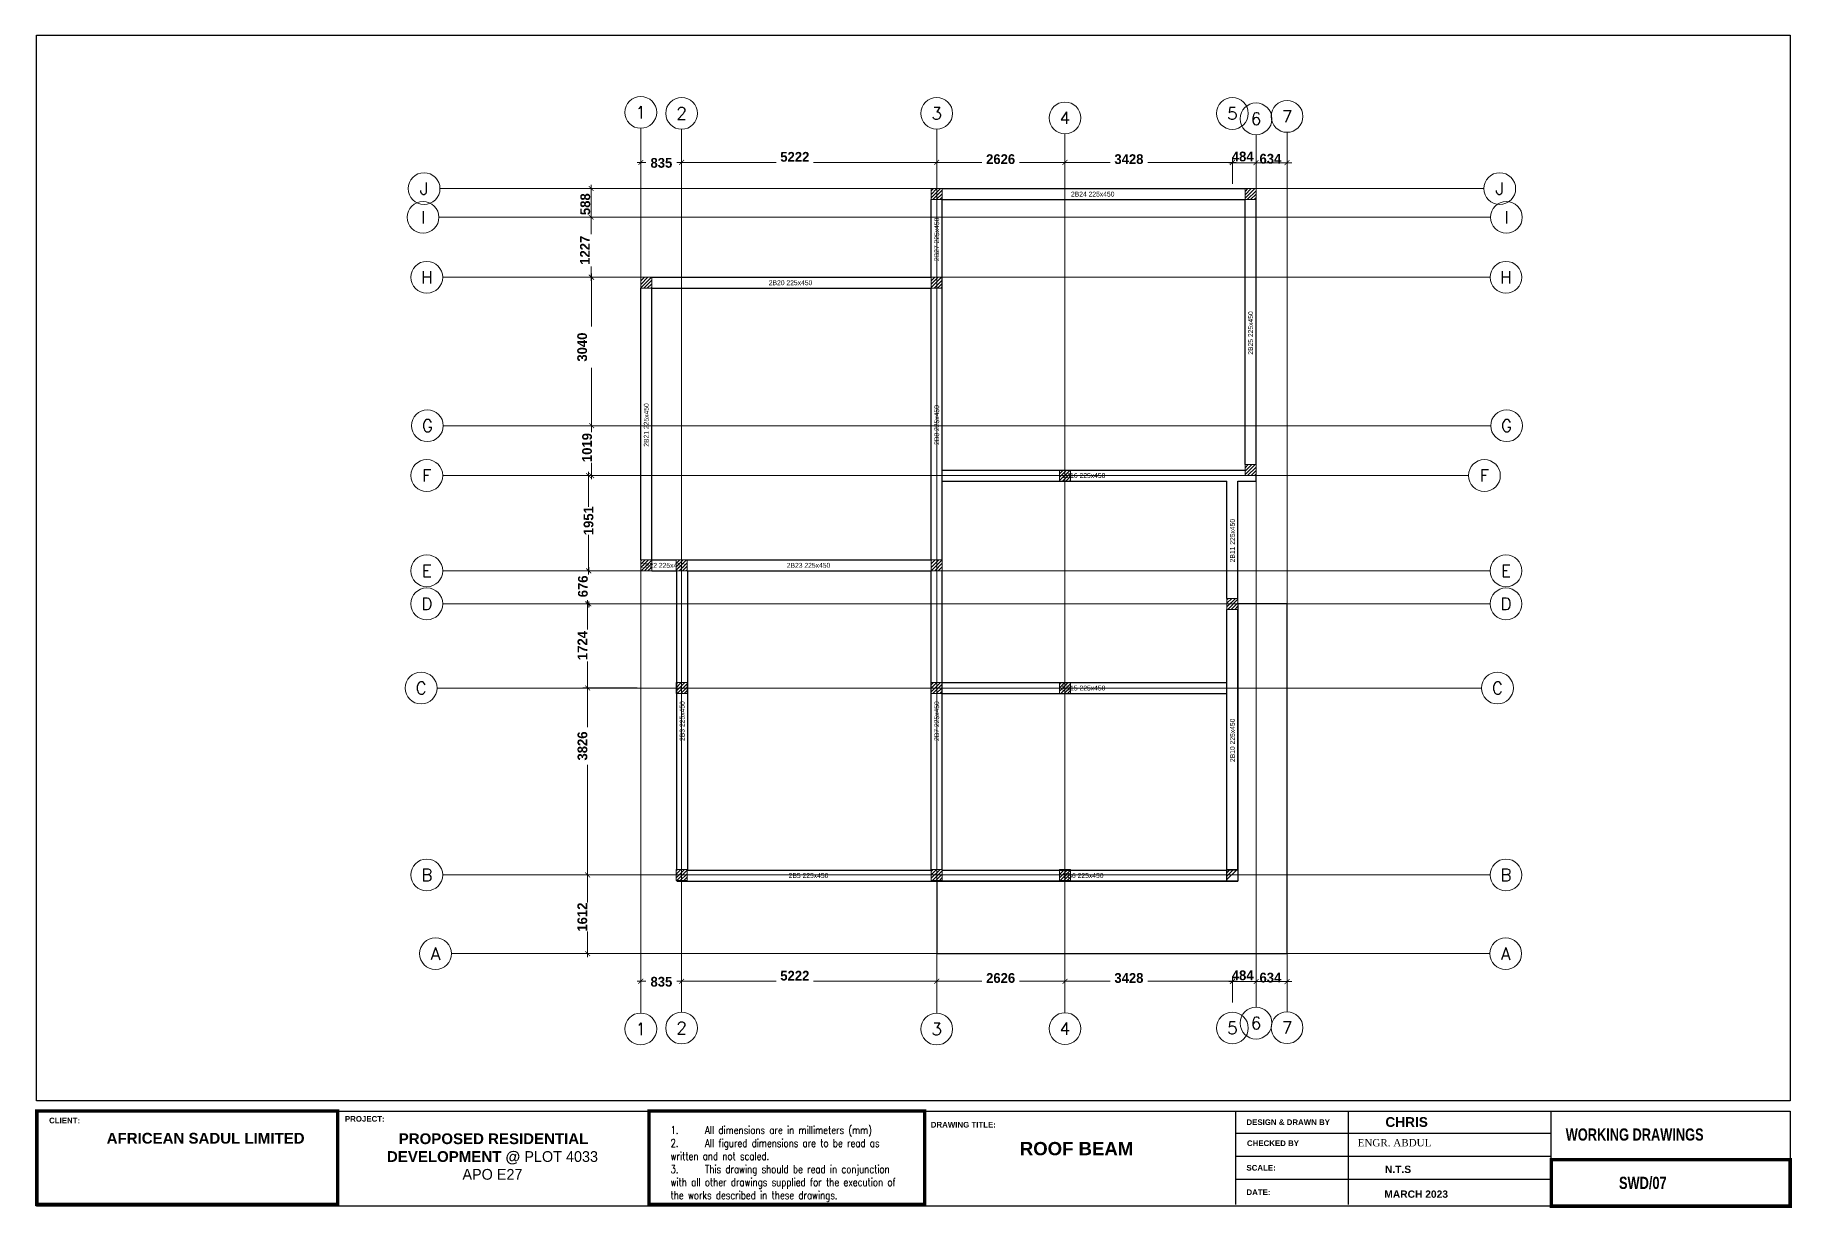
# Model space of a CAD drawing. Header units: inches. Extents: x 23 to 2032867, y 13 to 664695.
# Drawn here: x 1952466 to 1988426, y 347051 to 371059 of the extents above; entities that cross this region are included whole.
import ezdxf
from ezdxf.enums import TextEntityAlignment as Align

# ---------------------------------------------------------------- set-up
doc = ezdxf.new("R2010")
doc.units = ezdxf.units.IN
doc.header["$MEASUREMENT"] = 0
doc.linetypes.add('CENTER2', pattern=[0.7, 0.5, -0.1, 0, -0.1])
for name, color, linetype in [('Annotation - Text', 7, 'Continuous'), ('BEAM', 5, 'Continuous'), ('Dimensioning - General', 7, 'Continuous'), ('dimensions', 1, 'Continuous'), ('F5', 5, 'Continuous')]:
    doc.layers.add(name, color=color, linetype=linetype)
for name, color, linetype, lineweight in [('Axis_1', 8, 'CENTER2', 0), ('Axis_2', 8, 'CENTER2', 0), ('AxisBalloons_1', 150, 'ByLayer', 0), ('AxisBalloons_2', 150, 'ByLayer', 0), ('AxisText_1', 18, 'ByLayer', 0), ('AxisText_2', 18, 'ByLayer', 0), ('BeamText', 96, 'ByLayer', 0), ('ColHatch', 11, 'ByLayer', 0), ('Column', 1, 'ByLayer', 0)]:
    doc.layers.add(name, color=color, linetype=linetype, lineweight=lineweight)
doc.styles.add('AxisText_1', font='ROMANC', dxfattribs={"height": 50})
doc.styles.add('AxisText_2', font='ROMANC', dxfattribs={"height": 50})
doc.styles.add('BeamText', font='TXT', dxfattribs={"height": 1000})
doc.styles.add('City', font='cityb___.ttf', dxfattribs={"height": 200})
doc.styles.add('GENERATED_STYLE_3', font='arialbd.ttf')
doc.styles.add('NEW', font='swisseb.ttf', dxfattribs={"width": 0.75})
doc.styles.add('SIMPLEX8', font='simplexd.shx', dxfattribs={"width": 0.8})
doc.styles.get("Standard").update_dxf_attribs({"font": 'arial.ttf'})
doc.dimstyles.new('Copy of atus', dxfattribs={"dimtxt": 250, "dimasz": 100, "dimexe": 100, "dimexo": 100, "dimgap": 100, "dimtad": 1, "dimdec": 0, "dimdsep": 46, "dimtxsty": 'City', "dimblk1": 'ARCHTICK', "dimblk2": 'ARCHTICK', "dimsah": 1, "dimcen": 0, "dimdle": 75, "dimclrd": 6, "dimclre": 6, "dimclrt": 5, "dimadec": 0, "dimazin": 0, "dimtfac": 1, "dimtdec": 0, "dimtix": 1, "dimtmove": 2, "dimatfit": 3, "dimldrblk": 'ARCHTICK', "dimfxl": 100, "dimtolj": 1, "dimtzin": 0, "dimlwd": 5, "dimlwe": 5, "dimarcsym": 0})

msp = doc.modelspace()

# ---------------------------------------------------------------- texts
at = {"color": 7, "style": 'NEW', "width": 0.75}
msp.add_text(' WORKING DRAWINGS', height=250, dxfattribs=at).set_placement((1983723.622, 348427.732))
at = {"color": 1, "style": 'NEW', "width": 0.75}
msp.add_text('SWD/07', height=250, dxfattribs=at).set_placement((1984887.075, 347437.998))
at = {"linetype": 'Continuous', "insert": (1979536.553, 348460.262), "char_height": 150, "attachment_point": 1}
msp.add_mtext_dynamic_manual_height_columns('{\\fTimes New Roman|b0|i0|c0|p18;ENGR. ABDUL}', width=3693.92271, gutter_width=1, heights=[0], dxfattribs=at)
at = {"layer": 'Annotation - Text', "color": 3, "linetype": 'Continuous', "lineweight": 20, "char_height": 220.29504, "width": 4698.6668, "attachment_point": 2, "line_spacing_factor": 0.992596, "style": 'GENERATED_STYLE_3'}
for s, insert in [('\\pi43.81889;AFRICEAN SADUL LIMITED', (1955933.503, 348586.984)), ('\\pi43.81889;PROPOSED RESIDENTIAL DEVELOPMENT @ {\\fStencil|b0|i0|c0|p82;PLOT 4033 APO E27}', (1961826.882, 348576.869))]:
    msp.add_mtext(s, dxfattribs=dict(at, insert=insert))
at = {"layer": 'Annotation - Text', "color": 5, "linetype": 'Continuous', "lineweight": 20, "insert": (1973782.73, 348400.427), "char_height": 271.9692, "width": 4096.10831, "attachment_point": 2, "style": 'GENERATED_STYLE_3'}
msp.add_mtext('ROOF BEAM', dxfattribs=at)
at = {"layer": 'AxisText_1', "color": 7, "linetype": 'Continuous', "style": 'AxisText_1'}
for s, p in [('J', (1960427.993, 367916.552)), ('J', (1982446.664, 367916.552)), ('I', (1960406.065, 367328.932)), ('I', (1982581.984, 367328.932)), ('H', (1960482.951, 366102.392)), ('H', (1982573.594, 366102.392)), ('G', (1960495.435, 363062.692)), ('G', (1982586.084, 363062.692)), ('F', (1960482.951, 362043.562)), ('F', (1982132.954, 362043.562)), ('E', (1960482.951, 360092.511)), ('E', (1982573.594, 360092.511)), ('D', (1960482.951, 359416.555)), ('D', (1982573.594, 359416.555)), ('C', (1960367.134, 357692.786)), ('C', (1982399.544, 357692.786)), ('B', (1960482.951, 353866.864)), ('B', (1982573.594, 353866.864)), ('A', (1960661.04, 352255.286)), ('A', (1982568.874, 352255.286))]:
    msp.add_text(s, height=250, dxfattribs=at).set_placement(p, align=Align.MIDDLE_CENTER)
at = {"layer": 'AxisText_2', "color": 0, "linetype": 'Continuous', "style": 'AxisText_2'}
for s, p in [('1', (1964863.292, 369477.292)), ('2', (1965698.682, 369456.522)), ('3', (1970920.594, 369457.382)), ('4', (1973546.344, 369364.602)), ('5', (1976973.914, 369455.212)), ('6', (1977458.094, 369345.332)), ('7', (1978092.444, 369394.002)), ('1', (1964863.292, 350714.813)), ('2', (1965698.682, 350731.63)), ('3', (1970920.594, 350711.562)), ('4', (1973546.344, 350721.168)), ('5', (1976973.914, 350732.946)), ('6', (1977458.094, 350832.795)), ('7', (1978092.444, 350738.298))]:
    msp.add_text(s, height=250, dxfattribs=at).set_placement(p, align=Align.MIDDLE_CENTER)
at = {"layer": 'BeamText', "linetype": 'Continuous', "style": 'BeamText'}
for s, p in [('2B24 225x450 ', (1974133.094, 367804.052)), ('2B20 225x450 ', (1967948.195, 365989.892)), ('2B16 225x450 ', (1973947.254, 362043.562)), ('2B22 225x450 ', (1965337.237, 360205.011)), ('2B23 225x450 ', (1968315.889, 360205.011)), ('2B15 225x450 ', (1973947.254, 357692.786)), ('2B5 225x450 ', (1968315.889, 353854.364)), ('2B6 225x450 ', (1973947.254, 353854.364))]:
    msp.add_text(s, height=100, dxfattribs=at).set_placement(p, align=Align.MIDDLE_CENTER)
for s, p in [('2B27 225x450 ', (1970920.594, 366896.972)), ('2B25 225x450 ', (1977345.594, 364980.062)), ('2B21 225x450 ', (1964975.792, 363097.452)), ('2B8 225x450 ', (1970920.594, 363097.452)), ('2B11 225x450 ', (1976973.914, 360730.06)), ('2B3 225x450 ', (1965711.182, 357035.937)), ('2B7 225x450 ', (1970920.594, 357035.937)), ('2B10 225x450 ', (1976973.914, 356641.709))]:
    msp.add_text(s, height=100, rotation=90, dxfattribs=at).set_placement(p, align=Align.MIDDLE_CENTER)
at = {"layer": 'F5', "color": 1, "lineweight": -2, "char_height": 115.28938, "width": 1743.06843, "attachment_point": 4}
for s, insert in [('{\\fArial|b1|i0|c0|p34;CLIENT:}', (1952751.064, 348839.059)), ('{\\fArial|b1|i0|c0|p34;PROJECT:}', (1958806.593, 348872.388)), ('{\\fArial|b1|i0|c0|p34;DRAWING TITLE:}', (1970799.464, 348752.458))]:
    msp.add_mtext(s, dxfattribs=dict(at, insert=insert))
at = {"layer": 'F5', "color": 0, "lineweight": -2, "attachment_point": 4}
for s, insert, char_height, width in [('{\\fArial|b1|i0|c0|p34;DESIGN & DRAWN BY}', (1977261.163, 348804.612), 115.28938, 2101.56602), ('{\\fArial|b1|i0|c0|p34; CHRIS}', (1980027.579, 348807.523), 200, 2101.56602), ('{\\fArial|b1|i0|c0|p34;CHECKED BY}', (1977271.584, 348373.356), 115.28938, 1743.06843), ('{\\fArial|b1|i0|c0|p34;SCALE:}', (1977261.163, 347871.032), 115.28938, 1743.06843), ('{\\fArial|b1|i0|c0|p34;N.T.S}', (1980096.542, 347839.247), 150, 2101.56602), ('{\\fArial|b1|i0|c0|p34;DATE:}', (1977261.163, 347371.672), 115.28938, 1743.06843), ('{\\fArial|b1|i0|c0|p34;MARCH 2023}', (1980082.996, 347331.401), 150, 2101.56602)]:
    msp.add_mtext(s, dxfattribs=dict(at, insert=insert, char_height=char_height, width=width))
at = {"layer": 'F5', "color": 0, "lineweight": -2, "insert": (1965472.24, 348097.786), "char_height": 176.53686, "width": 5375.14343, "attachment_point": 4, "style": 'SIMPLEX8'}
msp.add_mtext('\\pt1.83775;{\\L\\P\\pi-0.97272,l0.97272,t706.14743;\\H0.90633x;\\l1.^IAll dimensions are in millimeters (mm)\\P2.^IAll figured dimensions are to be read as \\P\\pi0,t3.89264;written and not scaled.\\P\\pi-0.97272,t706.14743;3.^IThis drawing should be read in conjunction \\P\\pi0,t3.89264;with all other drawings supplied for the execution of \\Pthe works described in these drawings.}', dxfattribs=at)

# ---------------------------------------------------------------- blocks, each defined once
blk = doc.blocks.new('_ArchTick')
at = {"color": 0, "linetype": 'ByBlock', "const_width": 0.15}
blk.add_lwpolyline([(-0.5, -0.5), (0.5, 0.5)], dxfattribs=at)
blk = doc.blocks.new('*D248')
at = {"layer": 'Defpoints', "color": 0, "linetype": 'Continuous', "transparency": 16777216}
for p in [(1964863, 368455), (1965699, 368453), (1965699, 368384)]:
    blk.add_point(p, dxfattribs=at)
at = {"layer": 'Dimensioning - General', "color": 6, "linetype": 'Continuous', "lineweight": 5, "transparency": 16777216}
for p, q in [((1964788, 368453), (1964968, 368453)), ((1965774, 368453), (1965601, 368453))]:
    blk.add_line(p, q, dxfattribs=at)
at = {"layer": 'Dimensioning - General', "color": 6, "lineweight": 5, "transparency": 16777216}
for p, q in [((1964863, 368355), (1964863, 368353)), ((1965699, 368484), (1965699, 368553))]:
    blk.add_line(p, q, dxfattribs=at)
at = {"layer": 'Dimensioning - General', "color": 6, "linetype": 'Continuous', "lineweight": 5, "transparency": 16777216, "xscale": 100, "yscale": 100, "zscale": 100, "rotation": 180}
blk.add_blockref('_ArchTick', (1964863, 368453), dxfattribs=at)
at = {"layer": 'Dimensioning - General', "color": 6, "linetype": 'Continuous', "lineweight": 5, "transparency": 16777216, "xscale": 100, "yscale": 100, "zscale": 100}
blk.add_blockref('_ArchTick', (1965699, 368453), dxfattribs=at)
at = {"layer": 'Dimensioning - General', "color": 5, "linetype": 'Continuous', "lineweight": 20, "transparency": 16777216, "insert": (1965285, 368442), "char_height": 200, "attachment_point": 5, "style": 'City'}
blk.add_mtext('\\A1;835', dxfattribs=at)
blk = doc.blocks.new('*D249')
at = {"layer": 'Defpoints', "color": 0, "linetype": 'Continuous', "transparency": 16777216}
for p in [(1965699, 368455), (1970921, 368453), (1970921, 367917)]:
    blk.add_point(p, dxfattribs=at)
at = {"layer": 'Dimensioning - General', "color": 6, "linetype": 'Continuous', "lineweight": 5, "transparency": 16777216}
for p, q in [((1965624, 368453), (1967634, 368453)), ((1970996, 368453), (1968399, 368453))]:
    blk.add_line(p, q, dxfattribs=at)
at = {"layer": 'Dimensioning - General', "color": 6, "lineweight": 5, "transparency": 16777216}
for p, q in [((1965699, 368355), (1965699, 368353)), ((1970921, 368017), (1970921, 368553))]:
    blk.add_line(p, q, dxfattribs=at)
at = {"layer": 'Dimensioning - General', "color": 6, "linetype": 'Continuous', "lineweight": 5, "transparency": 16777216, "xscale": 100, "yscale": 100, "zscale": 100, "rotation": 180}
blk.add_blockref('_ArchTick', (1965699, 368453), dxfattribs=at)
at = {"layer": 'Dimensioning - General', "color": 6, "linetype": 'Continuous', "lineweight": 5, "transparency": 16777216, "xscale": 100, "yscale": 100, "zscale": 100}
blk.add_blockref('_ArchTick', (1970921, 368453), dxfattribs=at)
at = {"layer": 'Dimensioning - General', "color": 5, "linetype": 'Continuous', "lineweight": 20, "transparency": 16777216, "insert": (1968016, 368566), "char_height": 200, "attachment_point": 5, "style": 'City'}
blk.add_mtext('\\A1;5222', dxfattribs=at)
blk = doc.blocks.new('*D250')
at = {"layer": 'Defpoints', "color": 0, "linetype": 'Continuous', "transparency": 16777216}
for p in [(1970921, 368455), (1973546, 368453), (1973546, 367917)]:
    blk.add_point(p, dxfattribs=at)
at = {"layer": 'Dimensioning - General', "color": 6, "linetype": 'Continuous', "lineweight": 5, "transparency": 16777216}
for p, q in [((1970846, 368453), (1971844, 368453)), ((1973621, 368453), (1972613, 368453))]:
    blk.add_line(p, q, dxfattribs=at)
at = {"layer": 'Dimensioning - General', "color": 6, "lineweight": 5, "transparency": 16777216}
for p, q in [((1970921, 368355), (1970921, 368353)), ((1973546, 368017), (1973546, 368553))]:
    blk.add_line(p, q, dxfattribs=at)
at = {"layer": 'Dimensioning - General', "color": 6, "linetype": 'Continuous', "lineweight": 5, "transparency": 16777216, "xscale": 100, "yscale": 100, "zscale": 100, "rotation": 180}
blk.add_blockref('_ArchTick', (1970921, 368453), dxfattribs=at)
at = {"layer": 'Dimensioning - General', "color": 6, "linetype": 'Continuous', "lineweight": 5, "transparency": 16777216, "xscale": 100, "yscale": 100, "zscale": 100}
blk.add_blockref('_ArchTick', (1973546, 368453), dxfattribs=at)
at = {"layer": 'Dimensioning - General', "color": 5, "linetype": 'Continuous', "lineweight": 20, "transparency": 16777216, "insert": (1972229, 368519), "char_height": 200, "attachment_point": 5, "style": 'City'}
blk.add_mtext('\\A1;2626', dxfattribs=at)
blk = doc.blocks.new('*D251')
at = {"layer": 'Defpoints', "color": 0, "linetype": 'Continuous', "transparency": 16777216}
for p in [(1973546, 368455), (1976974, 368453), (1976974, 367917)]:
    blk.add_point(p, dxfattribs=at)
at = {"layer": 'Dimensioning - General', "color": 6, "linetype": 'Continuous', "lineweight": 5, "transparency": 16777216}
for p, q in [((1973471, 368453), (1974468, 368453)), ((1977049, 368453), (1975241, 368453))]:
    blk.add_line(p, q, dxfattribs=at)
at = {"layer": 'Dimensioning - General', "color": 6, "lineweight": 5, "transparency": 16777216}
for p, q in [((1973546, 368355), (1973546, 368353)), ((1976974, 368017), (1976974, 368553))]:
    blk.add_line(p, q, dxfattribs=at)
at = {"layer": 'Dimensioning - General', "color": 6, "linetype": 'Continuous', "lineweight": 5, "transparency": 16777216, "xscale": 100, "yscale": 100, "zscale": 100, "rotation": 180}
blk.add_blockref('_ArchTick', (1973546, 368453), dxfattribs=at)
at = {"layer": 'Dimensioning - General', "color": 6, "linetype": 'Continuous', "lineweight": 5, "transparency": 16777216, "xscale": 100, "yscale": 100, "zscale": 100}
blk.add_blockref('_ArchTick', (1976974, 368453), dxfattribs=at)
at = {"layer": 'Dimensioning - General', "color": 5, "linetype": 'Continuous', "lineweight": 20, "transparency": 16777216, "insert": (1974855, 368519), "char_height": 200, "attachment_point": 5, "style": 'City'}
blk.add_mtext('\\A1;3428', dxfattribs=at)
blk = doc.blocks.new('*D252')
at = {"layer": 'Defpoints', "color": 0, "linetype": 'Continuous', "transparency": 16777216}
for p in [(1976974, 368450), (1977458, 368448), (1977458, 367917)]:
    blk.add_point(p, dxfattribs=at)
at = {"layer": 'Dimensioning - General', "color": 6, "linetype": 'Continuous', "lineweight": 5, "transparency": 16777216}
blk.add_line((1976899, 368448), (1977533, 368448), dxfattribs=at)
at = {"layer": 'Dimensioning - General', "color": 6, "lineweight": 5, "transparency": 16777216}
for p, q in [((1976974, 368350), (1976974, 368348)), ((1977458, 368017), (1977458, 368548))]:
    blk.add_line(p, q, dxfattribs=at)
at = {"layer": 'Dimensioning - General', "color": 6, "linetype": 'Continuous', "lineweight": 5, "transparency": 16777216, "xscale": 100, "yscale": 100, "zscale": 100, "rotation": 180}
blk.add_blockref('_ArchTick', (1976974, 368448), dxfattribs=at)
at = {"layer": 'Dimensioning - General', "color": 6, "linetype": 'Continuous', "lineweight": 5, "transparency": 16777216, "xscale": 100, "yscale": 100, "zscale": 100}
blk.add_blockref('_ArchTick', (1977458, 368448), dxfattribs=at)
at = {"layer": 'Dimensioning - General', "color": 5, "linetype": 'Continuous', "lineweight": 20, "transparency": 16777216, "insert": (1977184, 368573), "char_height": 200, "attachment_point": 5, "style": 'City'}
blk.add_mtext('\\A1;484', dxfattribs=at)
blk = doc.blocks.new('*D253')
at = {"layer": 'Defpoints', "color": 0, "linetype": 'Continuous', "transparency": 16777216}
for p in [(1977458, 368450), (1978092, 368448), (1978092, 367917)]:
    blk.add_point(p, dxfattribs=at)
at = {"layer": 'Dimensioning - General', "color": 6, "linetype": 'Continuous', "lineweight": 5, "transparency": 16777216}
for p, q in [((1977458, 368448), (1977358, 368448)), ((1977458, 368448), (1978092, 368448)), ((1978092, 368448), (1978192, 368448))]:
    blk.add_line(p, q, dxfattribs=at)
at = {"layer": 'Dimensioning - General', "color": 6, "lineweight": 5, "transparency": 16777216}
for p, q in [((1977458, 368350), (1977458, 368348)), ((1978092, 368017), (1978092, 368548))]:
    blk.add_line(p, q, dxfattribs=at)
at = {"layer": 'Dimensioning - General', "color": 6, "linetype": 'Continuous', "lineweight": 5, "transparency": 16777216, "xscale": 100, "yscale": 100, "zscale": 100}
blk.add_blockref('_ArchTick', (1977458, 368448), dxfattribs=at)
at = {"layer": 'Dimensioning - General', "color": 6, "linetype": 'Continuous', "lineweight": 5, "transparency": 16777216, "xscale": 100, "yscale": 100, "zscale": 100, "rotation": 180}
blk.add_blockref('_ArchTick', (1978092, 368448), dxfattribs=at)
at = {"layer": 'Dimensioning - General', "color": 5, "linetype": 'Continuous', "lineweight": 20, "transparency": 16777216, "insert": (1977751, 368527), "char_height": 200, "attachment_point": 5, "style": 'City'}
blk.add_mtext('\\A1;634', dxfattribs=at)
blk = doc.blocks.new('*D254')
at = {"layer": 'Defpoints', "color": 0, "linetype": 'Continuous', "transparency": 16777216}
for p in [(1963847, 367917), (1964963, 367917), (1964863, 367330)]:
    blk.add_point(p, dxfattribs=at)
at = {"layer": 'Dimensioning - General', "color": 6, "lineweight": 5, "transparency": 16777216}
for p, q in [((1964863, 367917), (1963747, 367917)), ((1964763, 367330), (1963747, 367330))]:
    blk.add_line(p, q, dxfattribs=at)
at = {"layer": 'Dimensioning - General', "color": 6, "linetype": 'Continuous', "lineweight": 5, "transparency": 16777216}
blk.add_line((1963847, 367255), (1963847, 367992), dxfattribs=at)
at = {"layer": 'Dimensioning - General', "color": 6, "linetype": 'Continuous', "lineweight": 5, "transparency": 16777216, "xscale": 100, "yscale": 100, "zscale": 100}
for p, rotation in [((1963847, 367917), 90), ((1963847, 367330), 270)]:
    blk.add_blockref('_ArchTick', p, dxfattribs=dict(at, rotation=rotation))
at = {"layer": 'Dimensioning - General', "color": 5, "linetype": 'Continuous', "lineweight": 20, "transparency": 16777216, "insert": (1963728, 367598), "char_height": 200, "attachment_point": 5, "rotation": 90, "style": 'City'}
blk.add_mtext('\\A1;588', dxfattribs=at)
blk = doc.blocks.new('*D255')
at = {"layer": 'Defpoints', "color": 0, "linetype": 'Continuous', "transparency": 16777216}
for p in [(1963847, 367330), (1964963, 367330), (1964863, 366103)]:
    blk.add_point(p, dxfattribs=at)
at = {"layer": 'Dimensioning - General', "color": 6, "lineweight": 5, "transparency": 16777216}
for p, q in [((1964863, 367330), (1963747, 367330)), ((1964763, 366103), (1963747, 366103))]:
    blk.add_line(p, q, dxfattribs=at)
at = {"layer": 'Dimensioning - General', "color": 6, "linetype": 'Continuous', "lineweight": 5, "transparency": 16777216}
for p, q in [((1963847, 367405), (1963847, 366985)), ((1963847, 366028), (1963847, 366324))]:
    blk.add_line(p, q, dxfattribs=at)
at = {"layer": 'Dimensioning - General', "color": 6, "linetype": 'Continuous', "lineweight": 5, "transparency": 16777216, "xscale": 100, "yscale": 100, "zscale": 100}
for p, rotation in [((1963847, 367330), 90), ((1963847, 366103), 270)]:
    blk.add_blockref('_ArchTick', p, dxfattribs=dict(at, rotation=rotation))
at = {"layer": 'Dimensioning - General', "color": 5, "linetype": 'Continuous', "lineweight": 20, "transparency": 16777216, "insert": (1963719, 366655), "char_height": 200, "attachment_point": 5, "rotation": 90, "style": 'City'}
blk.add_mtext('\\A1;1227', dxfattribs=at)
blk = doc.blocks.new('*D256')
at = {"layer": 'Defpoints', "color": 0, "linetype": 'Continuous', "transparency": 16777216}
for p in [(1963857, 366103), (1964973, 366103), (1964863, 363063)]:
    blk.add_point(p, dxfattribs=at)
at = {"layer": 'Dimensioning - General', "color": 6, "lineweight": 5, "transparency": 16777216}
for p, q in [((1964873, 366103), (1963757, 366103)), ((1964763, 363063), (1963757, 363063))]:
    blk.add_line(p, q, dxfattribs=at)
at = {"layer": 'Dimensioning - General', "color": 6, "linetype": 'Continuous', "lineweight": 5, "transparency": 16777216}
for p, q in [((1963857, 366178), (1963857, 365097)), ((1963857, 362988), (1963857, 364247))]:
    blk.add_line(p, q, dxfattribs=at)
at = {"layer": 'Dimensioning - General', "color": 6, "linetype": 'Continuous', "lineweight": 5, "transparency": 16777216, "xscale": 100, "yscale": 100, "zscale": 100}
for p, rotation in [((1963857, 366103), 90), ((1963857, 363063), 270)]:
    blk.add_blockref('_ArchTick', p, dxfattribs=dict(at, rotation=rotation))
at = {"layer": 'Dimensioning - General', "color": 5, "linetype": 'Continuous', "lineweight": 20, "transparency": 16777216, "insert": (1963664, 364672), "char_height": 200, "attachment_point": 5, "rotation": 90, "style": 'City'}
blk.add_mtext('\\A1;3040', dxfattribs=at)
blk = doc.blocks.new('*D257')
at = {"layer": 'Defpoints', "color": 0, "linetype": 'Continuous', "transparency": 16777216}
for p in [(1963794, 362044), (1964909, 362044), (1964863, 360093)]:
    blk.add_point(p, dxfattribs=at)
at = {"layer": 'Dimensioning - General', "color": 6, "linetype": 'Continuous', "lineweight": 5, "transparency": 16777216}
for p, q in [((1963794, 362119), (1963794, 361405)), ((1963794, 360018), (1963794, 360832))]:
    blk.add_line(p, q, dxfattribs=at)
at = {"layer": 'Dimensioning - General', "color": 6, "lineweight": 5, "transparency": 16777216}
for p, q in [((1964809, 362044), (1963694, 362044)), ((1964763, 360093), (1963694, 360093))]:
    blk.add_line(p, q, dxfattribs=at)
at = {"layer": 'Dimensioning - General', "color": 6, "linetype": 'Continuous', "lineweight": 5, "transparency": 16777216, "xscale": 100, "yscale": 100, "zscale": 100}
for p, rotation in [((1963794, 362044), 90), ((1963794, 360093), 270)]:
    blk.add_blockref('_ArchTick', p, dxfattribs=dict(at, rotation=rotation))
at = {"layer": 'Dimensioning - General', "color": 5, "linetype": 'Continuous', "lineweight": 20, "transparency": 16777216, "insert": (1963794, 361119), "char_height": 200, "attachment_point": 5, "rotation": 90, "style": 'City'}
blk.add_mtext('\\A1;1951', dxfattribs=at)
blk = doc.blocks.new('*D258')
at = {"layer": 'Defpoints', "color": 0, "linetype": 'Continuous', "transparency": 16777216}
for p in [(1963775, 359417), (1964891, 359417), (1964863, 357694)]:
    blk.add_point(p, dxfattribs=at)
at = {"layer": 'Dimensioning - General', "color": 6, "lineweight": 5, "transparency": 16777216}
for p, q in [((1964791, 359417), (1963675, 359417)), ((1964763, 357694), (1963675, 357694))]:
    blk.add_line(p, q, dxfattribs=at)
at = {"layer": 'Dimensioning - General', "color": 6, "linetype": 'Continuous', "lineweight": 5, "transparency": 16777216}
for p, q in [((1963775, 359492), (1963775, 358892)), ((1963775, 357619), (1963775, 358233))]:
    blk.add_line(p, q, dxfattribs=at)
at = {"layer": 'Dimensioning - General', "color": 6, "linetype": 'Continuous', "lineweight": 5, "transparency": 16777216, "xscale": 100, "yscale": 100, "zscale": 100}
for p, rotation in [((1963775, 359417), 90), ((1963775, 357694), 270)]:
    blk.add_blockref('_ArchTick', p, dxfattribs=dict(at, rotation=rotation))
at = {"layer": 'Dimensioning - General', "color": 5, "linetype": 'Continuous', "lineweight": 20, "transparency": 16777216, "insert": (1963668, 358563), "char_height": 200, "attachment_point": 5, "rotation": 90, "style": 'City'}
blk.add_mtext('\\A1;1724', dxfattribs=at)
blk = doc.blocks.new('*D259')
at = {"layer": 'Defpoints', "color": 0, "linetype": 'Continuous', "transparency": 16777216}
for p in [(1963775, 353868), (1964891, 353868), (1964863, 352256)]:
    blk.add_point(p, dxfattribs=at)
at = {"layer": 'Dimensioning - General', "color": 6, "lineweight": 5, "transparency": 16777216}
for p, q in [((1964791, 353868), (1963675, 353868)), ((1964763, 352256), (1963675, 352256))]:
    blk.add_line(p, q, dxfattribs=at)
at = {"layer": 'Dimensioning - General', "color": 6, "linetype": 'Continuous', "lineweight": 5, "transparency": 16777216}
for p, q in [((1963775, 353943), (1963775, 353302)), ((1963775, 352181), (1963775, 352707))]:
    blk.add_line(p, q, dxfattribs=at)
at = {"layer": 'Dimensioning - General', "color": 6, "linetype": 'Continuous', "lineweight": 5, "transparency": 16777216, "xscale": 100, "yscale": 100, "zscale": 100}
for p, rotation in [((1963775, 353868), 90), ((1963775, 352256), 270)]:
    blk.add_blockref('_ArchTick', p, dxfattribs=dict(at, rotation=rotation))
at = {"layer": 'Dimensioning - General', "color": 5, "linetype": 'Continuous', "lineweight": 20, "transparency": 16777216, "insert": (1963667, 353004), "char_height": 200, "attachment_point": 5, "rotation": 90, "style": 'City'}
blk.add_mtext('\\A1;1612', dxfattribs=at)
blk = doc.blocks.new('*D260')
at = {"layer": 'Defpoints', "color": 0, "linetype": 'Continuous', "transparency": 16777216}
for p in [(1963775, 357694), (1964891, 357694), (1964863, 353868)]:
    blk.add_point(p, dxfattribs=at)
at = {"layer": 'Dimensioning - General', "color": 6, "lineweight": 5, "transparency": 16777216}
for p, q in [((1964791, 357694), (1963675, 357694)), ((1964763, 353868), (1963675, 353868))]:
    blk.add_line(p, q, dxfattribs=at)
at = {"layer": 'Dimensioning - General', "color": 6, "linetype": 'Continuous', "lineweight": 5, "transparency": 16777216}
for p, q in [((1963775, 357769), (1963775, 356892)), ((1963775, 353793), (1963775, 356119))]:
    blk.add_line(p, q, dxfattribs=at)
at = {"layer": 'Dimensioning - General', "color": 6, "linetype": 'Continuous', "lineweight": 5, "transparency": 16777216, "xscale": 100, "yscale": 100, "zscale": 100}
for p, rotation in [((1963775, 357694), 90), ((1963775, 353868), 270)]:
    blk.add_blockref('_ArchTick', p, dxfattribs=dict(at, rotation=rotation))
at = {"layer": 'Dimensioning - General', "color": 5, "linetype": 'Continuous', "lineweight": 20, "transparency": 16777216, "insert": (1963670, 356506), "char_height": 200, "attachment_point": 5, "rotation": 90, "style": 'City'}
blk.add_mtext('\\A1;3826', dxfattribs=at)
blk = doc.blocks.new('*D276')
at = {"layer": 'Defpoints', "color": 0, "linetype": 'Continuous', "transparency": 16777216}
for p in [(1963857, 363063), (1964973, 363063), (1964887, 362044)]:
    blk.add_point(p, dxfattribs=at)
at = {"layer": 'Dimensioning - General', "color": 6, "lineweight": 5, "transparency": 16777216}
for p, q in [((1964873, 363063), (1963757, 363063)), ((1964787, 362044), (1963757, 362044))]:
    blk.add_line(p, q, dxfattribs=at)
at = {"layer": 'Dimensioning - General', "color": 6, "linetype": 'Continuous', "lineweight": 5, "transparency": 16777216}
for p, q in [((1963857, 363138), (1963857, 362929)), ((1963857, 361969), (1963857, 362304))]:
    blk.add_line(p, q, dxfattribs=at)
at = {"layer": 'Dimensioning - General', "color": 6, "linetype": 'Continuous', "lineweight": 5, "transparency": 16777216, "xscale": 100, "yscale": 100, "zscale": 100}
for p, rotation in [((1963857, 363063), 90), ((1963857, 362044), 270)]:
    blk.add_blockref('_ArchTick', p, dxfattribs=dict(at, rotation=rotation))
at = {"layer": 'Dimensioning - General', "color": 5, "linetype": 'Continuous', "lineweight": 20, "transparency": 16777216, "insert": (1963764, 362616), "char_height": 200, "attachment_point": 5, "rotation": 90, "style": 'City'}
blk.add_mtext('\\A1;1019', dxfattribs=at)
blk = doc.blocks.new('*D277')
at = {"layer": 'Defpoints', "color": 0, "linetype": 'Continuous', "transparency": 16777216}
for p in [(1963799, 360093), (1964915, 360093), (1964887, 359417)]:
    blk.add_point(p, dxfattribs=at)
at = {"layer": 'Dimensioning - General', "color": 6, "lineweight": 5, "transparency": 16777216}
for p, q in [((1964815, 360093), (1963699, 360093)), ((1964787, 359417), (1963699, 359417))]:
    blk.add_line(p, q, dxfattribs=at)
at = {"layer": 'Dimensioning - General', "color": 6, "linetype": 'Continuous', "lineweight": 5, "transparency": 16777216}
for p, q in [((1963799, 360168), (1963799, 360084)), ((1963799, 359342), (1963799, 359465))]:
    blk.add_line(p, q, dxfattribs=at)
at = {"layer": 'Dimensioning - General', "color": 6, "linetype": 'Continuous', "lineweight": 5, "transparency": 16777216, "xscale": 100, "yscale": 100, "zscale": 100}
for p, rotation in [((1963799, 360093), 90), ((1963799, 359417), 270)]:
    blk.add_blockref('_ArchTick', p, dxfattribs=dict(at, rotation=rotation))
at = {"layer": 'Dimensioning - General', "color": 5, "linetype": 'Continuous', "lineweight": 20, "transparency": 16777216, "insert": (1963679, 359774), "char_height": 200, "attachment_point": 5, "rotation": 90, "style": 'City'}
blk.add_mtext('\\A1;676', dxfattribs=at)
blk = doc.blocks.new('*D286')
at = {"layer": 'Defpoints', "color": 0, "linetype": 'Continuous', "transparency": 16777216}
for p in [(1964863, 351692), (1965699, 351690), (1965699, 351621)]:
    blk.add_point(p, dxfattribs=at)
at = {"layer": 'Dimensioning - General', "color": 6, "linetype": 'Continuous', "lineweight": 5, "transparency": 16777216}
for p, q in [((1964788, 351690), (1964968, 351690)), ((1965774, 351690), (1965601, 351690))]:
    blk.add_line(p, q, dxfattribs=at)
at = {"layer": 'Dimensioning - General', "color": 6, "lineweight": 5, "transparency": 16777216}
for p, q in [((1965699, 351721), (1965699, 351790)), ((1964863, 351592), (1964863, 351590))]:
    blk.add_line(p, q, dxfattribs=at)
at = {"layer": 'Dimensioning - General', "color": 6, "linetype": 'Continuous', "lineweight": 5, "transparency": 16777216, "xscale": 100, "yscale": 100, "zscale": 100, "rotation": 180}
blk.add_blockref('_ArchTick', (1964863, 351690), dxfattribs=at)
at = {"layer": 'Dimensioning - General', "color": 6, "linetype": 'Continuous', "lineweight": 5, "transparency": 16777216, "xscale": 100, "yscale": 100, "zscale": 100}
blk.add_blockref('_ArchTick', (1965699, 351690), dxfattribs=at)
at = {"layer": 'Dimensioning - General', "color": 5, "linetype": 'Continuous', "lineweight": 20, "transparency": 16777216, "insert": (1965285, 351679), "char_height": 200, "attachment_point": 5, "style": 'City'}
blk.add_mtext('\\A1;835', dxfattribs=at)
blk = doc.blocks.new('*D287')
at = {"layer": 'Defpoints', "color": 0, "linetype": 'Continuous', "transparency": 16777216}
for p in [(1965699, 351692), (1970921, 351690), (1970921, 351154)]:
    blk.add_point(p, dxfattribs=at)
at = {"layer": 'Dimensioning - General', "color": 6, "linetype": 'Continuous', "lineweight": 5, "transparency": 16777216}
for p, q in [((1965624, 351690), (1967634, 351690)), ((1970996, 351690), (1968399, 351690))]:
    blk.add_line(p, q, dxfattribs=at)
at = {"layer": 'Dimensioning - General', "color": 6, "lineweight": 5, "transparency": 16777216}
for p, q in [((1970921, 351254), (1970921, 351790)), ((1965699, 351592), (1965699, 351590))]:
    blk.add_line(p, q, dxfattribs=at)
at = {"layer": 'Dimensioning - General', "color": 6, "linetype": 'Continuous', "lineweight": 5, "transparency": 16777216, "xscale": 100, "yscale": 100, "zscale": 100, "rotation": 180}
blk.add_blockref('_ArchTick', (1965699, 351690), dxfattribs=at)
at = {"layer": 'Dimensioning - General', "color": 6, "linetype": 'Continuous', "lineweight": 5, "transparency": 16777216, "xscale": 100, "yscale": 100, "zscale": 100}
blk.add_blockref('_ArchTick', (1970921, 351690), dxfattribs=at)
at = {"layer": 'Dimensioning - General', "color": 5, "linetype": 'Continuous', "lineweight": 20, "transparency": 16777216, "insert": (1968016, 351803), "char_height": 200, "attachment_point": 5, "style": 'City'}
blk.add_mtext('\\A1;5222', dxfattribs=at)
blk = doc.blocks.new('*D288')
at = {"layer": 'Defpoints', "color": 0, "linetype": 'Continuous', "transparency": 16777216}
for p in [(1970921, 351692), (1973546, 351690), (1973546, 351154)]:
    blk.add_point(p, dxfattribs=at)
at = {"layer": 'Dimensioning - General', "color": 6, "linetype": 'Continuous', "lineweight": 5, "transparency": 16777216}
for p, q in [((1970846, 351690), (1971844, 351690)), ((1973621, 351690), (1972613, 351690))]:
    blk.add_line(p, q, dxfattribs=at)
at = {"layer": 'Dimensioning - General', "color": 6, "lineweight": 5, "transparency": 16777216}
for p, q in [((1973546, 351254), (1973546, 351790)), ((1970921, 351592), (1970921, 351590))]:
    blk.add_line(p, q, dxfattribs=at)
at = {"layer": 'Dimensioning - General', "color": 6, "linetype": 'Continuous', "lineweight": 5, "transparency": 16777216, "xscale": 100, "yscale": 100, "zscale": 100, "rotation": 180}
blk.add_blockref('_ArchTick', (1970921, 351690), dxfattribs=at)
at = {"layer": 'Dimensioning - General', "color": 6, "linetype": 'Continuous', "lineweight": 5, "transparency": 16777216, "xscale": 100, "yscale": 100, "zscale": 100}
blk.add_blockref('_ArchTick', (1973546, 351690), dxfattribs=at)
at = {"layer": 'Dimensioning - General', "color": 5, "linetype": 'Continuous', "lineweight": 20, "transparency": 16777216, "insert": (1972229, 351756), "char_height": 200, "attachment_point": 5, "style": 'City'}
blk.add_mtext('\\A1;2626', dxfattribs=at)
blk = doc.blocks.new('*D289')
at = {"layer": 'Defpoints', "color": 0, "linetype": 'Continuous', "transparency": 16777216}
for p in [(1973546, 351692), (1976974, 351690), (1976974, 351154)]:
    blk.add_point(p, dxfattribs=at)
at = {"layer": 'Dimensioning - General', "color": 6, "linetype": 'Continuous', "lineweight": 5, "transparency": 16777216}
for p, q in [((1973471, 351690), (1974468, 351690)), ((1977049, 351690), (1975241, 351690))]:
    blk.add_line(p, q, dxfattribs=at)
at = {"layer": 'Dimensioning - General', "color": 6, "lineweight": 5, "transparency": 16777216}
for p, q in [((1976974, 351254), (1976974, 351790)), ((1973546, 351592), (1973546, 351590))]:
    blk.add_line(p, q, dxfattribs=at)
at = {"layer": 'Dimensioning - General', "color": 6, "linetype": 'Continuous', "lineweight": 5, "transparency": 16777216, "xscale": 100, "yscale": 100, "zscale": 100, "rotation": 180}
blk.add_blockref('_ArchTick', (1973546, 351690), dxfattribs=at)
at = {"layer": 'Dimensioning - General', "color": 6, "linetype": 'Continuous', "lineweight": 5, "transparency": 16777216, "xscale": 100, "yscale": 100, "zscale": 100}
blk.add_blockref('_ArchTick', (1976974, 351690), dxfattribs=at)
at = {"layer": 'Dimensioning - General', "color": 5, "linetype": 'Continuous', "lineweight": 20, "transparency": 16777216, "insert": (1974855, 351756), "char_height": 200, "attachment_point": 5, "style": 'City'}
blk.add_mtext('\\A1;3428', dxfattribs=at)
blk = doc.blocks.new('*D290')
at = {"layer": 'Defpoints', "color": 0, "linetype": 'Continuous', "transparency": 16777216}
for p in [(1976974, 351687), (1977458, 351685), (1977458, 351154)]:
    blk.add_point(p, dxfattribs=at)
at = {"layer": 'Dimensioning - General', "color": 6, "lineweight": 5, "transparency": 16777216}
for p, q in [((1977458, 351254), (1977458, 351785)), ((1976974, 351587), (1976974, 351585))]:
    blk.add_line(p, q, dxfattribs=at)
at = {"layer": 'Dimensioning - General', "color": 6, "linetype": 'Continuous', "lineweight": 5, "transparency": 16777216}
blk.add_line((1976899, 351685), (1977533, 351685), dxfattribs=at)
at = {"layer": 'Dimensioning - General', "color": 6, "linetype": 'Continuous', "lineweight": 5, "transparency": 16777216, "xscale": 100, "yscale": 100, "zscale": 100, "rotation": 180}
blk.add_blockref('_ArchTick', (1976974, 351685), dxfattribs=at)
at = {"layer": 'Dimensioning - General', "color": 6, "linetype": 'Continuous', "lineweight": 5, "transparency": 16777216, "xscale": 100, "yscale": 100, "zscale": 100}
blk.add_blockref('_ArchTick', (1977458, 351685), dxfattribs=at)
at = {"layer": 'Dimensioning - General', "color": 5, "linetype": 'Continuous', "lineweight": 20, "transparency": 16777216, "insert": (1977184, 351810), "char_height": 200, "attachment_point": 5, "style": 'City'}
blk.add_mtext('\\A1;484', dxfattribs=at)
blk = doc.blocks.new('*D291')
at = {"layer": 'Defpoints', "color": 0, "linetype": 'Continuous', "transparency": 16777216}
for p in [(1977458, 351687), (1978092, 351685), (1978092, 351154)]:
    blk.add_point(p, dxfattribs=at)
at = {"layer": 'Dimensioning - General', "color": 6, "lineweight": 5, "transparency": 16777216}
for p, q in [((1978092, 351254), (1978092, 351785)), ((1977458, 351587), (1977458, 351585))]:
    blk.add_line(p, q, dxfattribs=at)
at = {"layer": 'Dimensioning - General', "color": 6, "linetype": 'Continuous', "lineweight": 5, "transparency": 16777216}
for p, q in [((1977458, 351685), (1977358, 351685)), ((1977458, 351685), (1978092, 351685)), ((1978092, 351685), (1978192, 351685))]:
    blk.add_line(p, q, dxfattribs=at)
at = {"layer": 'Dimensioning - General', "color": 6, "linetype": 'Continuous', "lineweight": 5, "transparency": 16777216, "xscale": 100, "yscale": 100, "zscale": 100}
blk.add_blockref('_ArchTick', (1977458, 351685), dxfattribs=at)
at = {"layer": 'Dimensioning - General', "color": 6, "linetype": 'Continuous', "lineweight": 5, "transparency": 16777216, "xscale": 100, "yscale": 100, "zscale": 100, "rotation": 180}
blk.add_blockref('_ArchTick', (1978092, 351685), dxfattribs=at)
at = {"layer": 'Dimensioning - General', "color": 5, "linetype": 'Continuous', "lineweight": 20, "transparency": 16777216, "insert": (1977751, 351764), "char_height": 200, "attachment_point": 5, "style": 'City'}
blk.add_mtext('\\A1;634', dxfattribs=at)

# ---------------------------------------------------------------- dimensions: what is measured, and where the dimension line sits
at = {"layer": 'Dimensioning - General', "color": 151, "linetype": 'Continuous', "lineweight": 20, "true_color": 0x80c2ff}
for base, p1, p2, picture, middle in [((1970920.594, 368453.033), (1965698.682, 368455.281), (1970920.594, 367917.347), '*D249', (1968016.295, 368565.786)), ((1973546.344, 368453.033), (1970920.594, 368455.281), (1973546.344, 367917.347), '*D250', (1972228.907, 368518.702)), ((1976973.914, 368453.033), (1973546.344, 368455.281), (1976973.914, 367917.347), '*D251', (1974854.657, 368518.702)), ((1977458.094, 368447.935), (1976973.914, 368450.183), (1977458.094, 367917.347), '*D252', (1977184.347, 368572.577)), ((1978092.444, 368447.935), (1977458.094, 368450.183), (1978092.444, 367917.347), '*D253', (1977751.255, 368526.917)), ((1965698.682, 368453.033), (1964863.292, 368455.281), (1965698.682, 368384.301), '*D248', (1965284.623, 368441.62)), ((1965698.682, 351690.044), (1964863.292, 351692.292), (1965698.682, 351621.312), '*D286', (1965284.623, 351678.631)), ((1970920.594, 351690.044), (1965698.682, 351692.292), (1970920.594, 351154.358), '*D287', (1968016.295, 351802.797)), ((1973546.344, 351690.044), (1970920.594, 351692.292), (1973546.344, 351154.358), '*D288', (1972228.907, 351755.713)), ((1976973.914, 351690.044), (1973546.344, 351692.292), (1976973.914, 351154.358), '*D289', (1974854.657, 351755.713)), ((1977458.094, 351684.946), (1976973.914, 351687.194), (1977458.094, 351154.358), '*D290', (1977184.347, 351809.588)), ((1978092.444, 351684.946), (1977458.094, 351687.194), (1978092.444, 351154.358), '*D291', (1977751.255, 351763.928))]:
    dim = msp.add_linear_dim(base=base, p1=p1, p2=p2, dimstyle='Copy of atus', dxfattribs=at)
    dim.commit()
    dim.dimension.update_dxf_attribs({"geometry": picture, "text_midpoint": middle, "dimtype": 160})
for base, p1, p2, picture, middle in [((1963847.372, 367917.347), (1964863.292, 367329.727), (1964963.292, 367917.347), '*D254', (1963727.669, 367598.331)), ((1963847.372, 367329.727), (1964863.292, 366103.187), (1964963.292, 367329.727), '*D255', (1963718.882, 366654.625)), ((1963856.591, 366103.187), (1964863.292, 363063.487), (1964972.511, 366103.187), '*D256', (1963664.153, 364672.092)), ((1963856.591, 363063.487), (1964886.825, 362044.357), (1964972.511, 363063.487), '*D276', (1963763.565, 362616.266)), ((1963793.552, 362044.357), (1964863.292, 360093.306), (1964909.472, 362044.357), '*D257', (1963793.552, 361118.505)), ((1963799.103, 360093.306), (1964886.825, 359417.35), (1964915.023, 360093.306), '*D277', (1963679.4, 359774.29)), ((1963775.28, 359417.35), (1964863.292, 357693.581), (1964891.201, 359417.35), '*D258', (1963668.41, 358562.727)), ((1963775.28, 357693.581), (1964863.292, 353867.659), (1964891.201, 357693.581), '*D260', (1963669.653, 356505.646)), ((1963775.28, 353867.659), (1964863.292, 352256.081), (1964891.201, 353867.659), '*D259', (1963666.724, 353004.483))]:
    dim = msp.add_linear_dim(base=base, p1=p1, p2=p2, angle=90, dimstyle='Copy of atus', dxfattribs=at)
    dim.commit()
    dim.dimension.update_dxf_attribs({"geometry": picture, "text_midpoint": middle, "dimtype": 160, "text_rotation": 90})

# ---------------------------------------------------------------- linework, layer by layer
at = {"lineweight": 9}
msp.add_line((1958659.481, 349032.66), (1965032.115, 349032.66), dxfattribs=at)
for p, q in [((1970672.239, 349032.66), (1988390.622, 349032.66)), ((1983501.637, 348038.149), (1983501.637, 349032.66)), ((1977044.873, 348580.098), (1983501.637, 348580.098)), ((1952500.54, 347121.36), (1952500.54, 348256.335)), ((1977044.873, 348108.873), (1983501.637, 348108.873)), ((1977044.873, 347637.648), (1983501.637, 347637.648)), ((1955943.862, 347121.36), (1958659.481, 347121.36)), ((1968475.437, 347121.36), (1970672.239, 347121.36))]:
    msp.add_line(p, q)
at = {"color": 0}
for points in [[(1977086.414, 361931.062), (1977458.094, 361931.062), (1977458.094, 362043.562)], [(1970920.594, 353741.864), (1970920.594, 352255.286), (1978092.444, 352255.286), (1978092.444, 359416.555), (1977086.414, 359416.555), (1977086.414, 353741.864), (1970920.594, 353741.864)]]:
    msp.add_lwpolyline(points, dxfattribs=at)
at = {"linetype": 'Continuous'}
msp.add_lwpolyline([(1976861.414, 353966.864), (1977086.414, 353968.368), (1977086.414, 353741.864), (1976861.731, 353741.864), (1976861.731, 353966.866)], dxfattribs=at)
at = {"const_width": 69.984}
for points in [[(1952500.54, 349032.66), (1958659.481, 349032.66), (1958659.481, 347121.36), (1952500.54, 347121.36)], [(1965032.115, 349032.66), (1970672.239, 349032.66), (1970672.239, 347121.36), (1965032.115, 347121.36)], [(1983501.637, 348038.149), (1988390.622, 348038.149), (1988390.622, 347086.368), (1983501.637, 347086.368)]]:
    msp.add_lwpolyline(points, close=True, dxfattribs=at)
msp.add_lwpolyline([(1988390.622, 347086.368), (1952491.193, 347086.368), (1952500.54, 349032.66), (1988390.622, 349032.66)], close=True)
at = {"layer": 'Axis_1'}
for p, q in [((1960752.993, 367916.552), (1982121.664, 367916.552)), ((1960731.065, 367328.932), (1982256.984, 367328.932)), ((1960807.951, 366102.392), (1982248.594, 366102.392)), ((1960820.435, 363062.692), (1982261.084, 363062.692)), ((1960807.951, 362043.562), (1981807.954, 362043.562)), ((1960807.951, 360092.511), (1982248.594, 360092.511)), ((1960807.951, 359416.555), (1982248.594, 359416.555)), ((1960692.134, 357692.786), (1982074.544, 357692.786)), ((1960807.951, 353866.864), (1982248.594, 353866.864)), ((1960986.04, 352255.286), (1982243.874, 352255.286))]:
    msp.add_line(p, q, dxfattribs=at)
at = {"layer": 'Axis_2'}
for p, q in [((1964863.292, 351039.813), (1964863.292, 369152.292)), ((1965698.682, 351056.63), (1965698.682, 369131.522)), ((1970920.594, 351036.562), (1970920.594, 369132.382)), ((1973546.344, 351046.168), (1973546.344, 369039.602)), ((1977458.094, 351157.795), (1977458.094, 369020.332)), ((1978092.444, 351063.298), (1978092.444, 369069.002))]:
    msp.add_line(p, q, dxfattribs=at)
at = {"layer": 'AxisBalloons_1'}
for centre in [(1960427.993, 367916.552), (1982446.664, 367916.552), (1960406.065, 367328.932), (1982581.984, 367328.932), (1960482.951, 366102.392), (1982573.594, 366102.392), (1960495.435, 363062.692), (1982586.084, 363062.692), (1960482.951, 362043.562), (1982132.954, 362043.562), (1960482.951, 360092.511), (1982573.594, 360092.511), (1960482.951, 359416.555), (1982573.594, 359416.555), (1960367.134, 357692.786), (1982399.544, 357692.786), (1960482.951, 353866.864), (1982573.594, 353866.864), (1960661.04, 352255.286), (1982568.874, 352255.286)]:
    msp.add_circle(centre, 325, dxfattribs=at)
at = {"layer": 'AxisBalloons_2'}
for centre in [(1964863.292, 369477.292), (1965698.682, 369456.522), (1970920.594, 369457.382), (1973546.344, 369364.602), (1976973.914, 369455.212), (1977458.094, 369345.332), (1978092.444, 369394.002), (1964863.292, 350714.813), (1965698.682, 350731.63), (1970920.594, 350711.562), (1973546.344, 350721.168), (1976973.914, 350732.946), (1977458.094, 350832.795), (1978092.444, 350738.298)]:
    msp.add_circle(centre, 325, dxfattribs=at)
at = {"layer": 'BEAM', "linetype": 'Continuous', "lineweight": 30}
for p, q in [((1971033.094, 367916.552), (1977233.094, 367916.552)), ((1970808.094, 366102.392), (1970808.094, 367691.552)), ((1971033.094, 367691.552), (1977233.094, 367691.552)), ((1971033.094, 365877.392), (1971033.094, 367691.552)), ((1977233.094, 362268.562), (1977233.094, 367691.552)), ((1977458.094, 362268.562), (1977458.094, 367691.552)), ((1965088.292, 366102.392), (1970808.094, 366102.392)), ((1964863.292, 360317.511), (1964863.292, 365877.392)), ((1965088.292, 365877.392), (1970808.094, 365877.392)), ((1965088.292, 360317.511), (1965088.292, 365877.392)), ((1970808.094, 360317.511), (1970808.094, 365877.392)), ((1971033.094, 360317.511), (1971033.094, 365877.392)), ((1971033.094, 362156.062), (1977233.094, 362156.062)), ((1971033.094, 361931.062), (1976861.414, 361931.062)), ((1976861.414, 359529.055), (1976861.414, 361931.062)), ((1977086.414, 359529.055), (1977086.414, 361931.062)), ((1965088.292, 360317.511), (1965586.182, 360317.511)), ((1965088.292, 360092.511), (1965586.182, 360092.511)), ((1965598.682, 353979.364), (1965598.682, 360092.511)), ((1965811.182, 360317.511), (1970808.094, 360317.511)), ((1965823.682, 353966.864), (1965823.682, 360092.511)), ((1965823.682, 360092.511), (1970808.094, 360092.511)), ((1970808.094, 353979.364), (1970808.094, 360092.511)), ((1971033.094, 353979.364), (1971033.094, 360092.511)), ((1976861.414, 353979.364), (1976861.414, 359304.055)), ((1977086.414, 353979.364), (1977086.414, 359304.055)), ((1971033.094, 357805.286), (1976861.414, 357805.286)), ((1971033.094, 357580.286), (1976861.414, 357580.286)), ((1965823.682, 353966.864), (1970808.094, 353966.864)), ((1971033.094, 353966.864), (1976861.414, 353966.864)), ((1965598.682, 353741.864), (1971033.094, 353741.864)), ((1970808.094, 353741.864), (1977086.414, 353741.864))]:
    msp.add_line(p, q, dxfattribs=at)
at = {"layer": 'ColHatch', "linetype": 'Continuous'}
for p, q in [((1970808.094, 367870.037), (1970854.61, 367916.552)), ((1970808.094, 367799.326), (1970925.32, 367916.552)), ((1970808.094, 367728.615), (1970996.031, 367916.552)), ((1970841.742, 367691.552), (1971033.094, 367882.905)), ((1977233.094, 367860.365), (1977289.281, 367916.552)), ((1977233.094, 367789.654), (1977359.992, 367916.552)), ((1977233.094, 367718.943), (1977430.703, 367916.552)), ((1977276.413, 367691.552), (1977458.094, 367873.233)), ((1970912.452, 367691.552), (1971033.094, 367812.194)), ((1970983.163, 367691.552), (1971033.094, 367741.483)), ((1977347.124, 367691.552), (1977458.094, 367802.522)), ((1977417.835, 367691.552), (1977458.094, 367731.811)), ((1964863.292, 366097.165), (1964868.519, 366102.392)), ((1964863.292, 366026.454), (1964939.23, 366102.392)), ((1964863.292, 365955.743), (1965009.941, 366102.392)), ((1964863.292, 365885.033), (1965080.651, 366102.392)), ((1970808.094, 366102.27), (1970808.217, 366102.392)), ((1970808.094, 366031.559), (1970878.927, 366102.392)), ((1970808.094, 365960.848), (1970949.638, 366102.392)), ((1970808.094, 365890.138), (1971020.349, 366102.392)), ((1964926.362, 365877.392), (1965088.292, 366039.322)), ((1964997.073, 365877.392), (1965088.292, 365968.611)), ((1965067.783, 365877.392), (1965088.292, 365897.901)), ((1970866.059, 365877.392), (1971033.094, 366044.427)), ((1970936.77, 365877.392), (1971033.094, 365973.716)), ((1971007.481, 365877.392), (1971033.094, 365903.006)), ((1973433.844, 362151.926), (1973437.98, 362156.062)), ((1973433.844, 362081.216), (1973508.69, 362156.062)), ((1973433.844, 362010.505), (1973579.401, 362156.062)), ((1973433.844, 361939.794), (1973650.112, 362156.062)), ((1977233.094, 362203.51), (1977298.146, 362268.562)), ((1977233.094, 362132.8), (1977368.856, 362268.562)), ((1977233.094, 362062.089), (1977439.567, 362268.562)), ((1977285.278, 362043.562), (1977458.094, 362216.378)), ((1977355.989, 362043.562), (1977458.094, 362145.668)), ((1973495.822, 361931.062), (1973658.844, 362094.084)), ((1973566.533, 361931.062), (1973658.844, 362023.373)), ((1973637.244, 361931.062), (1973658.844, 361952.662)), ((1977426.699, 362043.562), (1977458.094, 362074.957)), ((1964863.292, 360298.889), (1964881.914, 360317.511)), ((1964863.292, 360228.178), (1964952.625, 360317.511)), ((1964863.292, 360157.468), (1965023.336, 360317.511)), ((1964869.046, 360092.511), (1965088.292, 360311.757)), ((1964939.757, 360092.511), (1965088.292, 360241.046)), ((1965010.468, 360092.511), (1965088.292, 360170.336)), ((1965081.178, 360092.511), (1965088.292, 360099.625)), ((1965586.182, 360314.672), (1965589.021, 360317.511)), ((1965586.182, 360243.962), (1965659.732, 360317.511)), ((1965586.182, 360173.251), (1965730.442, 360317.511)), ((1965586.182, 360102.54), (1965801.153, 360317.511)), ((1965646.864, 360092.511), (1965811.182, 360256.83)), ((1965717.574, 360092.511), (1965811.182, 360186.119)), ((1965788.285, 360092.511), (1965811.182, 360115.408)), ((1970808.094, 360303.994), (1970821.611, 360317.511)), ((1970808.094, 360233.283), (1970892.322, 360317.511)), ((1970808.094, 360162.573), (1970963.033, 360317.511)), ((1970808.743, 360092.511), (1971033.094, 360316.862)), ((1970879.454, 360092.511), (1971033.094, 360246.151)), ((1970950.165, 360092.511), (1971033.094, 360175.441)), ((1971020.875, 360092.511), (1971033.094, 360104.73)), ((1976861.414, 359498.378), (1976892.091, 359529.055)), ((1976861.414, 359427.667), (1976962.802, 359529.055)), ((1976861.414, 359356.957), (1977033.513, 359529.055)), ((1976879.223, 359304.055), (1977086.414, 359511.246)), ((1976949.934, 359304.055), (1977086.414, 359440.535)), ((1977020.645, 359304.055), (1977086.414, 359369.825)), ((1965586.182, 357769.088), (1965622.38, 357805.286)), ((1965586.182, 357698.377), (1965693.091, 357805.286)), ((1965586.182, 357627.666), (1965763.802, 357805.286)), ((1970808.094, 357758.409), (1970854.971, 357805.286)), ((1970808.094, 357687.699), (1970925.681, 357805.286)), ((1970808.094, 357616.988), (1970996.392, 357805.286)), ((1973433.844, 357767.864), (1973471.266, 357805.286)), ((1973433.844, 357697.154), (1973541.977, 357805.286)), ((1973433.844, 357626.443), (1973612.687, 357805.286)), ((1965609.512, 357580.286), (1965811.182, 357781.956)), ((1965680.223, 357580.286), (1965811.182, 357711.245)), ((1965750.934, 357580.286), (1965811.182, 357640.534)), ((1970842.103, 357580.286), (1971033.094, 357771.277)), ((1970912.813, 357580.286), (1971033.094, 357700.567)), ((1970983.524, 357580.286), (1971033.094, 357629.856)), ((1973458.398, 357580.286), (1973658.844, 357780.732)), ((1973529.109, 357580.286), (1973658.844, 357710.022)), ((1973599.819, 357580.286), (1973658.844, 357639.311)), ((1965586.182, 353950.711), (1965614.835, 353979.364)), ((1965586.182, 353880), (1965685.546, 353979.364)), ((1965586.182, 353809.29), (1965756.257, 353979.364)), ((1965601.967, 353754.364), (1965811.182, 353963.579)), ((1965672.678, 353754.364), (1965811.182, 353892.868)), ((1970808.094, 353940.033), (1970847.425, 353979.364)), ((1970808.094, 353869.322), (1970918.136, 353979.364)), ((1970808.094, 353798.611), (1970988.847, 353979.364)), ((1970834.558, 353754.364), (1971033.094, 353952.901)), ((1970905.268, 353754.364), (1971033.094, 353882.19)), ((1973433.844, 353949.488), (1973463.721, 353979.364)), ((1973433.844, 353878.777), (1973534.431, 353979.364)), ((1973433.844, 353808.066), (1973605.142, 353979.364)), ((1973450.853, 353754.364), (1973658.844, 353962.356)), ((1973521.563, 353754.364), (1973658.844, 353891.645)), ((1976861.414, 353912.234), (1976928.544, 353979.364)), ((1976861.414, 353841.524), (1976999.255, 353979.364)), ((1976861.414, 353770.813), (1977069.965, 353979.364)), ((1965743.389, 353754.364), (1965811.182, 353822.158)), ((1970975.979, 353754.364), (1971033.094, 353811.479)), ((1973592.274, 353754.364), (1973658.844, 353820.934))]:
    msp.add_line(p, q, dxfattribs=at)
at = {"layer": 'Column'}
for p, q in [((1971033.094, 367916.552), (1970808.094, 367916.552)), ((1970808.094, 367916.552), (1970808.094, 367691.552)), ((1971033.094, 367691.552), (1971033.094, 367916.552)), ((1977458.094, 367916.552), (1977233.094, 367916.552)), ((1977233.094, 367916.552), (1977233.094, 367691.552)), ((1977458.094, 367691.552), (1977458.094, 367916.552)), ((1970808.094, 367691.552), (1971033.094, 367691.552)), ((1977233.094, 367691.552), (1977458.094, 367691.552)), ((1965088.292, 366102.392), (1964863.292, 366102.392)), ((1964863.292, 366102.392), (1964863.292, 365877.392)), ((1965088.292, 365877.392), (1965088.292, 366102.392)), ((1971033.094, 366102.392), (1970808.094, 366102.392)), ((1970808.094, 366102.392), (1970808.094, 365877.392)), ((1971033.094, 365877.392), (1971033.094, 366102.392)), ((1964863.292, 365877.392), (1965088.292, 365877.392)), ((1970808.094, 365877.392), (1971033.094, 365877.392)), ((1973658.844, 362156.062), (1973433.844, 362156.062)), ((1973433.844, 362156.062), (1973433.844, 361931.062)), ((1973658.844, 361931.062), (1973658.844, 362156.062)), ((1977086.414, 362156.062), (1976861.414, 362156.062)), ((1977458.094, 362268.562), (1977233.094, 362268.562)), ((1977233.094, 362268.562), (1977233.094, 362043.562)), ((1977458.094, 362043.562), (1977458.094, 362268.562)), ((1973433.844, 361931.062), (1973658.844, 361931.062)), ((1977233.094, 362043.562), (1977458.094, 362043.562)), ((1965088.292, 360317.511), (1964863.292, 360317.511)), ((1964863.292, 360317.511), (1964863.292, 360092.511)), ((1964863.292, 360092.511), (1965088.292, 360092.511)), ((1965088.292, 360092.511), (1965088.292, 360317.511)), ((1965811.182, 360317.511), (1965586.182, 360317.511)), ((1965586.182, 360317.511), (1965586.182, 360092.511)), ((1965586.182, 360092.511), (1965811.182, 360092.511)), ((1965811.182, 360092.511), (1965811.182, 360317.511)), ((1971033.094, 360317.511), (1970808.094, 360317.511)), ((1970808.094, 360317.511), (1970808.094, 360092.511)), ((1970808.094, 360092.511), (1971033.094, 360092.511)), ((1971033.094, 360092.511), (1971033.094, 360317.511)), ((1977086.414, 359529.055), (1976861.414, 359529.055)), ((1976861.414, 359529.055), (1976861.414, 359304.055)), ((1976861.414, 359304.055), (1977086.414, 359304.055)), ((1977086.414, 359304.055), (1977086.414, 359529.055)), ((1965811.182, 357805.286), (1965586.182, 357805.286)), ((1965586.182, 357805.286), (1965586.182, 357580.286)), ((1965811.182, 357580.286), (1965811.182, 357805.286)), ((1971033.094, 357805.286), (1970808.094, 357805.286)), ((1970808.094, 357805.286), (1970808.094, 357580.286)), ((1971033.094, 357580.286), (1971033.094, 357805.286)), ((1973658.844, 357805.286), (1973433.844, 357805.286)), ((1973433.844, 357805.286), (1973433.844, 357580.286)), ((1973658.844, 357580.286), (1973658.844, 357805.286)), ((1965586.182, 357580.286), (1965811.182, 357580.286)), ((1970808.094, 357580.286), (1971033.094, 357580.286)), ((1973433.844, 357580.286), (1973658.844, 357580.286)), ((1965811.182, 353979.364), (1965586.182, 353979.364)), ((1965586.182, 353979.364), (1965586.182, 353754.364)), ((1965811.182, 353754.364), (1965811.182, 353979.364)), ((1971033.094, 353979.364), (1970808.094, 353979.364)), ((1970808.094, 353979.364), (1970808.094, 353754.364)), ((1971033.094, 353754.364), (1971033.094, 353979.364)), ((1973658.844, 353979.364), (1973433.844, 353979.364)), ((1973433.844, 353979.364), (1973433.844, 353754.364)), ((1973658.844, 353754.364), (1973658.844, 353979.364)), ((1977086.414, 353979.364), (1976861.414, 353979.364)), ((1976861.414, 353979.364), (1976861.414, 353754.364)), ((1977086.414, 353754.364), (1977086.414, 353979.364)), ((1965586.182, 353754.364), (1965811.182, 353754.364)), ((1970808.094, 353754.364), (1971033.094, 353754.364)), ((1973433.844, 353754.364), (1973658.844, 353754.364))]:
    msp.add_line(p, q, dxfattribs=at)
at = {"layer": 'dimensions', "color": 7}
msp.add_lwpolyline([(1988390.622, 349241.756), (1952491.193, 349241.756), (1952491.193, 371058.807), (1988390.622, 371058.807)], close=True, dxfattribs=at)
at = {"layer": 'F5', "color": 0, "lineweight": -2}
for p, q in [((1977044.873, 347121.36), (1977044.873, 349032.66)), ((1979341.851, 349032.66), (1979341.851, 347121.36))]:
    msp.add_line(p, q, dxfattribs=at)

msp.set_redraw_order([(e.dxf.handle, doc.entitydb.next_handle()) for e in msp.query("TEXT MTEXT ATTDEF DIMENSION ARC_DIMENSION")])  # texts and dimensions are drawn at this point

doc.saveas('drawing.dxf')
